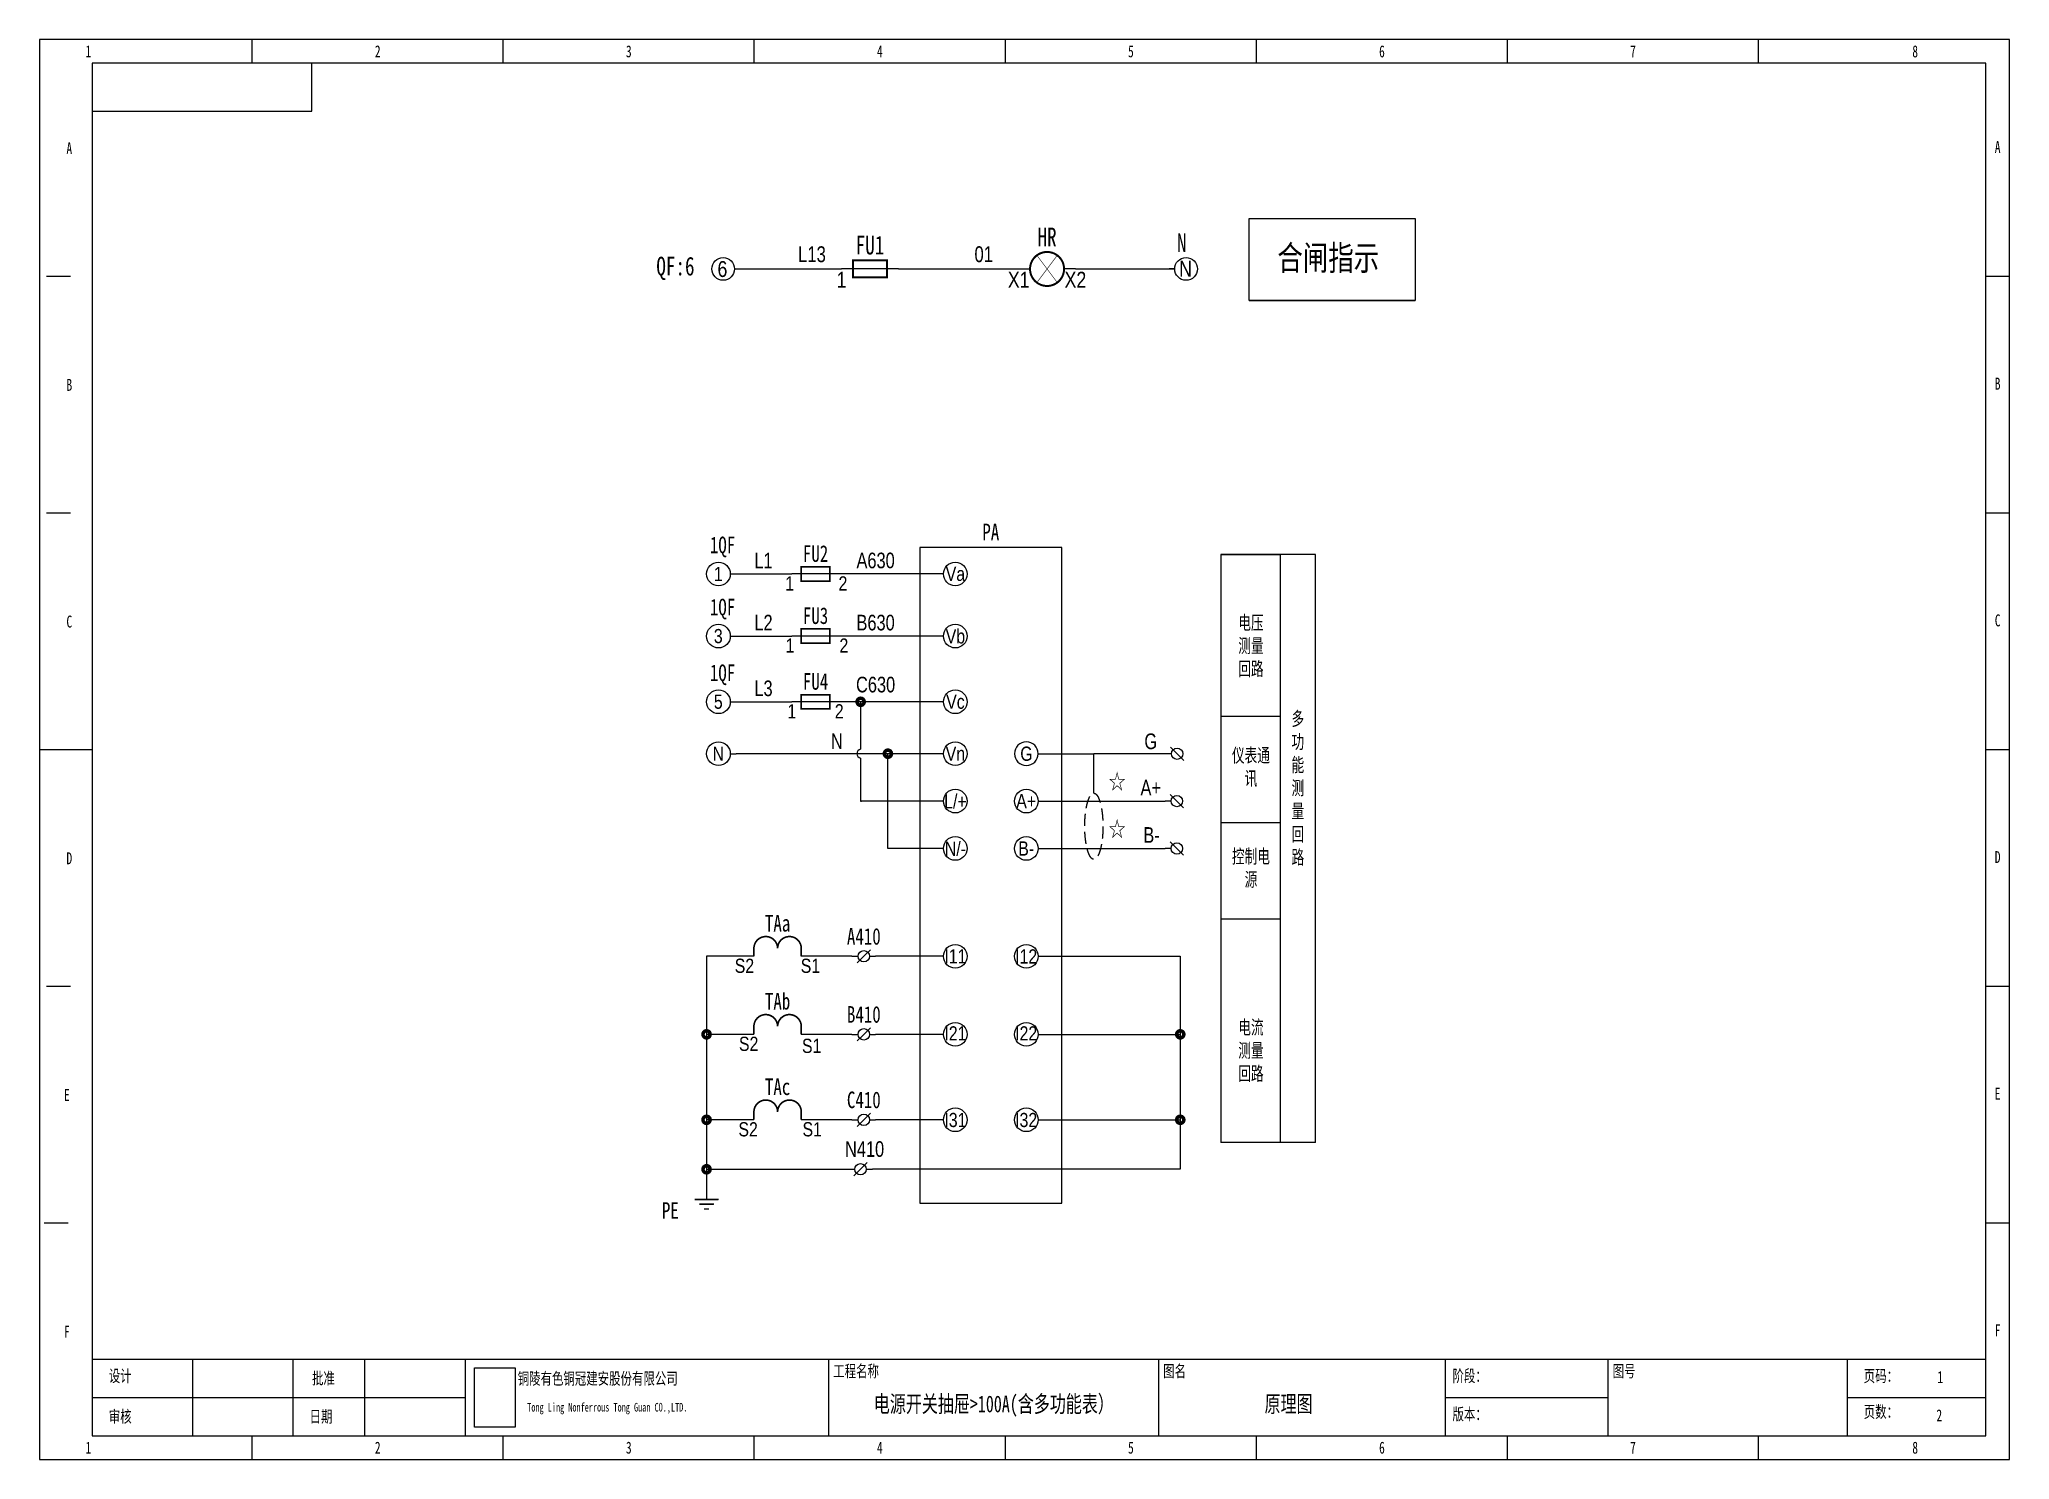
# Model space of a CAD drawing. Header units: millimetres. Extents: x 401220 to 2750366, y -101310 to 943175.
# Drawn here: x 1110437 to 1172103, y 121731 to 166185 of the extents above; entities that cross this region are included whole.
import ezdxf
from ezdxf.enums import TextEntityAlignment as Align

# ---------------------------------------------------------------- set-up
doc = ezdxf.new("R2010")
doc.units = ezdxf.units.MM
doc.linetypes.add('HIDDEN', pattern=[0.375, 0.25, -0.125])
for name, color, linetype in [('CONNECT', 3, 'Continuous'), ('DIM', 1, 'Continuous'), ('TEXT', 4, 'Continuous')]:
    doc.layers.add(name, color=color, linetype=linetype)
doc.styles.add('IDQSTYLE', font='NSimSun.ttf', dxfattribs={"width": 0.7})
doc.styles.add('LEAD', font='simsun.ttf', dxfattribs={"width": 0.8})
doc.styles.add('NERIN_ISOCP', font='simsun.ttf', dxfattribs={"width": 0.75})
doc.styles.add('ROMANS', font='仿宋_GB2312.ttf', dxfattribs={"width": 0.67})
doc.styles.get("Standard").update_dxf_attribs({"font": 'arial.ttf', "bigfont": 'hzdx.shx'})

msp = doc.modelspace()

# ---------------------------------------------------------------- texts
at = {"style": 'IDQSTYLE', "width": 0.7}
for s, p in [('1', (1111970.78688, 165511.3761)), ('2', (1121026.19299, 165511.3761)), ('3', (1128884.19003, 165511.3761)), ('4', (1136742.18707, 165511.3761)), ('5', (1144600.18411, 165511.3761)), ('6', (1152458.18115, 165511.3761)), ('7', (1160316.17819, 165511.3761)), ('8', (1169147.0701, 165511.3761)), ('A', (1111372.08235, 162480.43439)), ('A', (1171728.98341, 162517.85342)), ('B', (1111372.08235, 155071.46575)), ('B', (1171728.98341, 155108.88478)), ('C', (1111372.08235, 147662.49711)), ('C', (1171728.98341, 147699.91614)), ('D', (1111372.08235, 140253.52847)), ('D', (1171728.98341, 140290.94751)), ('E', (1111297.24428, 132844.55984)), ('E', (1171728.98341, 132881.97887)), ('F', (1111297.24428, 125435.5912)), ('F', (1171728.98341, 125473.01023)), ('1', (1111970.78688, 121805.94495)), ('2', (1121026.19299, 121805.94495)), ('3', (1128884.19003, 121805.94495)), ('4', (1136742.18707, 121805.94495)), ('5', (1144600.18411, 121805.94495)), ('6', (1152458.18115, 121805.94495)), ('7', (1160316.17819, 121805.94495)), ('8', (1169147.0701, 121805.94495))]:
    msp.add_text(s, height=374.93872, dxfattribs=at).set_placement(p, align=Align.BOTTOM_CENTER)
for s, p in [('设计', (1112606.91045, 124051.08696)), ('工程名称', (1135282.84476, 124200.76309)), ('图名', (1145610.49802, 124200.76309)), ('阶段：', (1154665.90413, 124051.08696)), ('图号', (1159680.05462, 124200.76309)), ('批准', (1118968.14615, 123976.24889)), ('页码：', (1167538.05166, 124051.08696)), ('版本：', (1154665.90413, 122853.67789)), ('页数：', (1167538.05166, 122928.51595)), ('审核', (1112606.91045, 122778.83982)), ('日期', (1118893.30808, 122778.83982))]:
    msp.add_text(s, height=374.938716, dxfattribs=at).set_placement(p, align=Align.BOTTOM_LEFT)
for s, height, p in [('铜陵有色铜冠建安股份有限公司', 374.9387159, (1125405.85322, 124457.38617)), ('Tong Ling Nonferrous Tong Guan CO.,LTD.', 269.9558754, (1125705.20549, 123505.48786))]:
    msp.add_text(s, height=height, dxfattribs=at).set_placement(p, align=Align.TOP_LEFT)
for s, p in [('1', (1169932.8698, 124125.92503)), ('2', (1169902.96061, 122928.51595))]:
    msp.add_text(s, height=374.93872, dxfattribs=at).set_placement(p, align=Align.CENTER)
for s, height, p in [('电源开关抽屉>100A(含多功能表）', 524.9142022, (1140309.87235, 123474.72907)), ('原理图', 524.914202, (1149535.96439, 123474.72907))]:
    msp.add_text(s, height=height, dxfattribs=at).set_placement(p, align=Align.MIDDLE_CENTER)
at = {"color": 7, "char_height": 489.26022, "width": 518.2896572, "attachment_point": 1, "style": 'LEAD'}
for insert in [(1143902.29795, 143201.90956), (1143902.29795, 141718.9745)]:
    msp.add_mtext('☆\\P', dxfattribs=dict(at, insert=insert))
at = {"layer": 'CONNECT', "color": 7, "attachment_point": 5, "style": 'ROMANS'}
for s, insert, char_height, width in [('{\\fSimSun|b0|i0|c134|p2;电压}\\P{\\fSimSun|b0|i0|c134|p2;测量}\\P{\\fSimSun|b0|i0|c134|p2;回路}', (1148357.79581, 147185.00812), 433.6624656, 2321.5478069), ('{\\fSimSun|b0|i0|c134|p2;多\\P功\\P能}\\P{\\fSimSun|b0|i0|c134|p2;测}\\P{\\fSimSun|b0|i0|c134|p2;量}\\P{\\fSimSun|b0|i0|c134|p2;回}\\P{\\fSimSun|b0|i0|c134|p2;路}', (1149825.64601, 142732.94417), 433.6624656, 2475.7389058), ('{\\fSimSun|b0|i0|c134|p2;仪表通讯}', (1148357.79581, 143386.70879), 433.6624656, 1344.048162), ('{\\fSimSun|b0|i0|c134|p2;控制电源}', (1148357.79581, 140229.10875), 433.6624656, 1344.048162), ('电流\\P测量\\P回路', (1148357.80267, 134516.4547), 433.662466, 2321.5478069)]:
    msp.add_mtext(s, dxfattribs=dict(at, insert=insert, char_height=char_height, width=width))
at = {"layer": 'DIM', "color": 7, "width": 0.75}
for s, height, p in [('L13', 497.109312, (1134617.80145, 159212.22047)), ('01', 497.109312, (1139993.83007, 159212.22047)), ('合闸指示', 779.312469, (1150778.05738, 158957.60477)), ('L1', 489.260218, (1133101.15686, 149630.71775)), ('A630', 489.260218, (1136609.5081, 149630.71775)), ('L2', 489.260218, (1133101.15686, 147686.15105)), ('B630', 489.260218, (1136609.5081, 147686.15105)), ('C630', 489.260218, (1136609.5081, 145745.64911)), ('L3', 489.260218, (1133101.15686, 145628.5368)), ('N', 489.26022, (1135396.53448, 143974.63449)), ('G', 489.26022, (1145221.04429, 143969.50328)), ('A+', 489.260218, (1145221.04429, 142521.02323)), ('B-', 489.260218, (1145245.62697, 141038.08818))]:
    msp.add_text(s, height=height, dxfattribs=at).set_placement(p, align=Align.CENTER)
at = {"layer": 'DIM', "color": 7, "width": 0.8}
for s, height, p in [('6', 497.10931, (1131815.48511, 158997.39826)), ('N', 497.10931, (1146311.30052, 159006.27516)), ('1', 444.78202, (1131685.27421, 149452.80494)), ('Va', 444.782016, (1139107.79474, 149452.80491)), ('3', 444.78202, (1131685.27421, 147508.23825)), ('Vb', 444.782016, (1139107.79474, 147508.23822)), ('5', 444.78202, (1131685.27421, 145450.62399)), ('Vc', 444.782016, (1139107.79474, 145450.62396)), ('N', 444.78202, (1131685.27421, 143826.37382)), ('Vn', 444.782016, (1139107.79474, 143826.37379)), ('G', 444.78202, (1141331.03543, 143826.37379)), ('L/+', 444.782016, (1139107.79474, 142343.43873)), ('A+', 444.782016, (1141322.13979, 142343.11043)), ('N/-', 444.782016, (1139107.79474, 140860.50368)), ('B-', 444.782016, (1141322.13979, 140860.17537)), ('I11', 444.782016, (1139107.80159, 137484.7412)), ('I12', 444.782016, (1141322.14664, 137484.74123)), ('I21', 444.782016, (1139107.80159, 135075.86225)), ('I22', 444.782016, (1141322.14664, 135075.86228)), ('I31', 444.782016, (1139107.80159, 132361.92874)), ('I32', 444.782016, (1141322.14664, 132361.92877))]:
    msp.add_text(s, height=height, dxfattribs=at).set_placement(p, align=Align.MIDDLE)
for s, height, p in [('1', 497.10931, (1135545.59251, 158910.4042)), ('X1', 497.109312, (1141088.04536, 158910.4042)), ('X2', 497.109312, (1142863.43576, 158910.40411)), ('1', 444.78202, (1133920.10408, 149378.67468)), ('2', 444.78202, (1135587.44734, 149378.6746)), ('1', 444.78202, (1133929.82733, 147434.10799)), ('2', 444.78202, (1135616.6171, 147434.10791)), ('1', 444.78202, (1133988.16509, 145376.49373)), ('2', 444.78202, (1135470.77181, 145376.49365)), ('S2', 444.782016, (1132504.45995, 137410.77989)), ('S1', 444.782016, (1134570.12508, 137410.6109)), ('S2', 444.782016, (1132636.06076, 134968.06776)), ('S1', 444.782016, (1134608.4843, 134904.21142)), ('S2', 444.782016, (1132619.18099, 132292.93714)), ('S1', 444.782016, (1134625.62678, 132292.93714))]:
    msp.add_text(s, height=height, dxfattribs=at).set_placement(p, align=Align.TOP_CENTER)
at = {"layer": 'DIM', "color": 7, "width": 0.75}
msp.add_text('N410', height=489.260218, dxfattribs=at).set_placement((1136877.41964, 131207.76427), align=Align.RIGHT)
at = {"layer": 'DIM', "color": 7, "style": 'NERIN_ISOCP'}
for s, insert, char_height, attachment_point in [('FU1', (1136433.28771, 159443.02133), 585.878832, 8), ('HR', (1141975.74056, 159709.32989), 585.878832, 8), ('N', (1146192.34937, 159531.79075), 585.87883, 8), ('QF:6', (1130344.65493, 158648.39814), 585.878832, 8), ('1QF', (1131819.45012, 149971.71729), 518.912352, 8), ('PA', (1140214.96726, 150509.23852), 518.912352, 8), ('1QF', (1131819.45012, 148027.1506), 518.912352, 8), ('FU3', (1134729.46845, 147878.89001), 518.912352, 8), ('1QF', (1131819.45012, 145969.53634), 518.912352, 8), ('FU4', (1134729.46845, 145821.27575), 518.912352, 8), ('TAa', (1133542.15088, 138250.75471), 518.912352, 8), ('TAb', (1133542.15088, 135808.21157), 518.912352, 8), ('B410', (1136240.4015, 135398.00108), 518.912352, 8), ('TAc', (1133542.15088, 133133.08095), 518.912352, 8), ('C410', (1136240.4015, 132722.87045), 518.912352, 8), ('PE', (1130450.62745, 129527.70752), 518.912352, 6)]:
    msp.add_mtext(s, dxfattribs=dict(at, insert=insert, char_height=char_height, attachment_point=attachment_point))
at = {"layer": 'DIM', "color": 7, "char_height": 518.912352, "attachment_point": 8, "style": 'NERIN_ISOCP'}
for s, insert, width in [('FU2', (1134729.46845, 149823.4567), 1092.4414679), ('A410', (1136240.4015, 137840.54422), 2337.0630357)]:
    msp.add_mtext(s, dxfattribs=dict(at, insert=insert, width=width))

# ---------------------------------------------------------------- blocks, each defined once
blk = doc.blocks.new('SYMB2_M_PWF20')
at = {"color": 7}
blk.add_line((0, 0), (10, 0), dxfattribs=at)
at = {"color": 7, "const_width": 0.35}
blk.add_lwpolyline([(8, -1.5), (8, 1.5), (2, 1.5), (2, -1.5)], close=True, dxfattribs=at)
blk = doc.blocks.new('SYMB2_M_PWF26')
at = {"color": 7, "const_width": 0.35}
for points in [[(0, 0), (0, 1.67, -1), (5, 1.67, -2.414214)], [(5, 1.67, -1), (10, 1.67), (10, 0)]]:
    blk.add_lwpolyline(points, format="xyb", dxfattribs=at)
blk = doc.blocks.new('SYMB2_S_PWF4')
at = {"color": 7}
for p, q in [((-5, -0.5), (-5, 0.5)), ((-4, -1.5), (-4, 1.5)), ((-3, -2.5), (-3, 2.5)), ((0, 0), (-3, 0))]:
    blk.add_line(p, q, dxfattribs=at)
at = {"color": 7, "const_width": 0.3}
for points in [[(-5, 0.5), (-5, -0.5)], [(-4, 1.5), (-4, -1.5)], [(-3, 2.5), (-3, -2.5)]]:
    blk.add_lwpolyline(points, dxfattribs=at)
blk = doc.blocks.new('SYMB2_S_PWF23a')
for p, q in [((0, -1.3), (0, 0)), ((1.41, -1.09), (-1.41, -3.91))]:
    blk.add_line(p, q)
blk.add_circle((0, -2.5), 1.2)
blk = doc.blocks.new('SYMB2_M_PWF87')
at = {"color": 7}
for p, q in [((0, 0), (1.3, 0)), ((3.7, 0), (5, 0))]:
    blk.add_line(p, q, dxfattribs=at)
for p, q in [((2.5, 0), (1.1, -1.4)), ((3.9, 1.4), (2.5, 0))]:
    blk.add_line(p, q)
blk.add_circle((2.5, 0), 1.2)
blk = doc.blocks.new('SYMB2_S_PWF13a')
blk.add_line((-1.25, 0), (0, 0))
blk.add_circle((-3.75, 0), 2.5)
blk = doc.blocks.new('SYMB2_S_PWF13')
blk.add_line((-1, 0), (0, 0))
blk.add_circle((-3, 0), 2)
blk = doc.blocks.new('SYMB2_S_PWF14')
blk.add_line((1, 0), (0, 0))
blk.add_circle((3, 0), 2)
blk = doc.blocks.new('SYMB2_M_PWF31')
at = {"color": 7}
for p, q in [((0, 0), (2, 0)), ((10, 0), (8, 0))]:
    blk.add_line(p, q, dxfattribs=at)
at = {"color": 7, "const_width": 0.35}
blk.add_lwpolyline([(2, 0, 1), (8, 0, 1), (2, 0, -0.185156)], format="xyb", dxfattribs=at)
at = {"color": 7, "const_width": 0.1}
for points in [[(6.8, 2.4), (3.2, -2.4)], [(3.2, 2.4), (6.8, -2.4)]]:
    blk.add_lwpolyline(points, dxfattribs=at)

# ---------------------------------------------------------------- linework, layer by layer
at = {"ltscale": 4}
for p, q in [((1117097.19447, 165436.53803), (1117097.19447, 166184.9187)), ((1124955.19151, 165436.53803), (1124955.19151, 166184.9187)), ((1132813.18855, 165436.53803), (1132813.18855, 166184.9187)), ((1140671.18559, 165436.53803), (1140671.18559, 166184.9187)), ((1148529.18263, 165436.53803), (1148529.18263, 166184.9187)), ((1156387.17967, 165436.53803), (1156387.17967, 166184.9187)), ((1164245.17671, 165436.53803), (1164245.17671, 166184.9187)), ((1118968.14615, 163939.77669), (1118968.14615, 165436.53803)), ((1112083.04398, 163939.77669), (1118968.14615, 163939.77669)), ((1110661.12071, 158775.95007), (1111409.50138, 158775.95007)), ((1171354.79308, 158775.95007), (1172103.17375, 158775.95007)), ((1110661.12071, 151366.98143), (1111409.50138, 151366.98143)), ((1171354.79308, 151366.98143), (1172103.17375, 151366.98143)), ((1110436.60651, 143958.01279), (1112083.04398, 143958.01279)), ((1171354.79308, 143958.01279), (1172103.17375, 143958.01279)), ((1110661.12071, 136549.04416), (1111409.50138, 136549.04416)), ((1171354.79308, 136549.04416), (1172103.17375, 136549.04416)), ((1110586.28264, 129140.07552), (1111334.66331, 129140.07552)), ((1171354.79308, 129140.07552), (1172103.17375, 129140.07552)), ((1112083.04398, 124874.3057), (1171354.79308, 124874.3057)), ((1115226.2428, 124874.3057), (1115226.2428, 122479.48755)), ((1118369.44161, 124874.3057), (1118369.44161, 122479.48755)), ((1120614.58363, 124874.3057), (1120614.58363, 122479.48755)), ((1123757.78244, 124874.3057), (1123757.78244, 122479.48755)), ((1135133.16863, 124874.3057), (1135133.16863, 122479.48755)), ((1145460.82188, 124874.3057), (1145460.82188, 122479.48755)), ((1154441.38993, 124874.3057), (1154441.38993, 122479.48755)), ((1159530.37849, 124874.3057), (1159530.37849, 122479.48755)), ((1167014.18519, 124874.3057), (1167014.18519, 122479.48755)), ((1112083.04398, 123676.89663), (1123757.78244, 123676.89663)), ((1154441.38993, 123676.89663), (1159530.37849, 123676.89663)), ((1167014.18519, 123676.89663), (1171354.79308, 123676.89663)), ((1117097.19447, 121731.10688), (1117097.19447, 122479.48755)), ((1124955.19151, 121731.10688), (1124955.19151, 122479.48755)), ((1132813.18855, 121731.10688), (1132813.18855, 122479.48755)), ((1140671.18559, 121731.10688), (1140671.18559, 122479.48755)), ((1148529.18263, 121731.10688), (1148529.18263, 122479.48755)), ((1156387.17967, 121731.10688), (1156387.17967, 122479.48755)), ((1164245.17671, 121731.10688), (1164245.17671, 122479.48755))]:
    msp.add_line(p, q, dxfattribs=at)
for p, q in [((1136141.4221, 145450.62399), (1136141.4221, 143965.05227)), ((1136141.4221, 143687.69537), (1136141.4221, 142343.43876)), ((1141882.56513, 143826.37382), (1143440.39708, 143825.87047)), ((1136141.4221, 142343.43876), (1136165.13475, 142343.43876))]:
    msp.add_line(p, q)
at = {"color": 7, "linetype": 'HIDDEN', "ltscale": 5}
msp.add_line((1143440.39708, 142588.89915), (1143440.39708, 143825.87047), dxfattribs=at)
at = {"ltscale": 4}
for points in [[(1110436.60651, 121731.10688), (1172103.17375, 121731.10688), (1172103.17375, 166184.9187), (1110436.60651, 166184.9187)], [(1112083.04398, 122479.48755), (1171354.79308, 122479.48755), (1171354.79308, 165436.53803), (1112083.04398, 165436.53803)]]:
    msp.add_lwpolyline(points, close=True, dxfattribs=at)
at = {"color": 7, "const_width": 222.39101}
for points in [[(1136085.82434, 145450.62399, 1), (1136197.01985, 145450.62399, 1)], [(1136938.94065, 143826.37382, 1), (1137050.13616, 143826.37382, 1)], [(1131262.99941, 135042.1981, 1), (1131374.19491, 135042.1981, 1)], [(1146089.10326, 135042.1981, 1), (1146200.29877, 135042.1981, 1)], [(1131262.99941, 132367.06747, 1), (1131374.19491, 132367.06747, 1)], [(1146089.10326, 132367.06747, 1), (1146200.29877, 132367.06747, 1)], [(1131262.99941, 130818.65404, 1), (1131374.19491, 130818.65404, 1)]]:
    msp.add_lwpolyline(points, format="xyb", close=True, dxfattribs=at)
msp.add_lwpolyline([(1124050.59904, 124602.27111), (1125327.82185, 124602.27111), (1125327.82185, 122750.92933), (1124050.59904, 122750.92933)], close=True)
msp.add_arc((1136158.30387, 143826.37382), 139.70221, 96.9406485152, 263.0593514848)
at = {"color": 7, "linetype": 'HIDDEN', "ltscale": 1500}
msp.add_ellipse((1143440.39708, 141554.83126), major_axis=(0, 1034.06789), ratio=0.2749131186, dxfattribs=at)
at = {"layer": 'CONNECT', "color": 7}
for p, q in [((1132371.18231, 158999.17363), (1135545.59251, 158999.17372)), ((1137320.98291, 158999.17363), (1141088.04536, 158999.17363)), ((1142863.43576, 158999.17363), (1145947.35243, 158999.17363)), ((1143734.76355, 158999.17363), (1145792.88653, 158999.17363)), ((1147416.48653, 150062.19363), (1149269.45296, 150062.19363)), ((1150381.83907, 150062.19363), (1147416.48653, 150062.19363)), ((1147416.48653, 150062.19363), (1147416.48653, 134077.80814)), ((1149269.45296, 150062.19363), (1149269.45296, 134077.80814)), ((1150381.83907, 134077.80814), (1150381.83907, 150062.19363)), ((1132245.69955, 149452.80494), (1133988.16509, 149452.80494)), ((1138547.3694, 149452.80494), (1135470.77181, 149452.80494)), ((1147416.48653, 149534.80686), (1147416.48653, 133550.42136)), ((1149269.45296, 149534.80686), (1149269.45296, 133550.42136)), ((1150381.83907, 133550.42136), (1150381.83907, 149534.80686)), ((1147416.48653, 149041.13741), (1147416.48653, 133056.75192)), ((1149269.45296, 149041.13741), (1149269.45296, 133056.75192)), ((1150381.83907, 133056.75192), (1150381.83907, 149041.13741)), ((1147416.48653, 148513.75064), (1147416.48653, 132529.36514)), ((1147416.49338, 148171.61971), (1147416.49338, 132187.23422)), ((1149269.45296, 148513.75064), (1149269.45296, 132529.36514)), ((1149269.45981, 148171.61971), (1149269.45981, 132187.23422)), ((1150381.83907, 132529.36514), (1150381.83907, 148513.75064)), ((1150381.84592, 132187.23422), (1150381.84592, 148171.61971)), ((1132245.69955, 147508.23825), (1133988.16509, 147508.23825)), ((1138547.3694, 147508.23825), (1135470.77181, 147508.23825)), ((1147416.49338, 147644.23294), (1147416.49338, 131659.84744)), ((1149269.45981, 147644.23294), (1149269.45981, 131659.84744)), ((1150381.84592, 131659.84744), (1150381.84592, 147644.23294)), ((1132245.69955, 145450.62399), (1133988.16509, 145450.62399)), ((1138547.3694, 145450.62399), (1135470.77181, 145450.62399)), ((1149269.45296, 144992.48746), (1147416.48653, 144992.48746)), ((1138547.3694, 143826.37382), (1132245.69955, 143826.37382)), ((1136994.53841, 140860.50371), (1136994.53841, 143826.37382)), ((1145675.71994, 143825.87047), (1143440.39708, 143825.87047)), ((1138547.3694, 142343.43876), (1136165.13475, 142343.43876)), ((1141882.56513, 142343.11043), (1145669.17561, 142343.11043)), ((1149269.45296, 141658.21795), (1147416.48653, 141658.21795)), ((1138547.3694, 140860.50371), (1136994.53841, 140860.50371)), ((1141882.56513, 140860.17537), (1145669.17561, 140860.17537)), ((1149269.45981, 138652.15983), (1147416.49338, 138652.15983)), ((1132800.84752, 137484.74123), (1131318.59716, 137484.74123)), ((1131318.59716, 137484.74123), (1131318.59716, 131385.86244)), ((1135869.74982, 137484.74123), (1134283.45424, 137484.74123)), ((1138547.37625, 137484.74123), (1136611.05318, 137484.74123)), ((1141882.57198, 137484.74123), (1146144.70102, 137484.74123)), ((1146144.70102, 137484.74123), (1146144.70102, 131890.06158)), ((1131318.59716, 136413.33943), (1131318.59716, 130314.46064)), ((1146144.70102, 136413.33369), (1146144.70102, 130818.65404)), ((1132800.84752, 135042.1981), (1131318.59716, 135042.1981)), ((1135869.74982, 135042.1981), (1134283.45424, 135042.1981)), ((1138547.37625, 135042.1981), (1136611.05318, 135042.1981)), ((1141882.57198, 135042.1981), (1146144.70102, 135042.1981)), ((1132800.84752, 132367.06747), (1131318.59716, 132367.06747)), ((1135869.74982, 132367.06747), (1134283.45424, 132367.06747)), ((1138547.37625, 132367.06747), (1136611.05318, 132367.06747)), ((1141882.57198, 132367.06747), (1146144.70102, 132367.06747)), ((1150381.84592, 131659.84744), (1147416.49338, 131659.84744)), ((1149269.46666, 131659.84744), (1147416.50023, 131659.84744)), ((1131318.59716, 130818.65404), (1135767.44996, 130818.65404)), ((1146144.70102, 130818.65404), (1136508.75332, 130818.65404))]:
    msp.add_line(p, q, dxfattribs=at)
at = {"layer": 'TEXT', "color": 7}
msp.add_line((1148297.93654, 158014.13249), (1153493.70274, 158014.13249), dxfattribs=at)
msp.add_lwpolyline([(1148297.93654, 160575.92373), (1153493.70274, 160575.92373), (1153493.70274, 158014.13249), (1148297.93654, 158014.13249)], close=True, dxfattribs=at)
at = {"layer": 'TEXT', "color": 7, "ltscale": 5}
msp.add_lwpolyline([(1137991.39188, 129755.03722), (1142438.54265, 129755.03722), (1142438.54265, 150284.15678), (1137991.39188, 150284.15678), (1137991.39188, 129755.03722)], dxfattribs=at)

# ---------------------------------------------------------------- block references
at = {"color": 7}
for name, p, xscale, yscale, zscale, rotation in [('SYMB2_S_PWF14', (1132371.18231, 158999.17363), 177.53904, 177.53904, 177.53904, 179.999996929531), ('SYMB2_M_PWF20', (1137320.98291, 158999.17363), 177.53904, 177.53904, 177.53904, 179.999996929531), ('SYMB2_M_PWF31', (1142863.43576, 158999.17363), 177.53904, 177.53904, 177.53904, 179.999996929531), ('SYMB2_S_PWF13', (1145792.88653, 158999.17363), 177.53904, 177.53904, 177.53904, 179.999996929531), ('SYMB2_M_PWF20', (1135470.77181, 149452.80494), 148.2606719978427, 148.2606719978427, 148.2606719978427, 179.9999969264097), ('SYMB2_S_PWF13a', (1138547.3694, 149452.80494), 148.2606719978427, 148.2606719978427, 148.2606719978427, 179.9999969264097), ('SYMB2_M_PWF20', (1135470.77181, 147508.23825), 148.2606719978427, 148.2606719978427, 148.2606719978427, 179.9999969264097), ('SYMB2_S_PWF13a', (1138547.3694, 147508.23825), 148.2606719978427, 148.2606719978427, 148.2606719978427, 179.9999969264097), ('SYMB2_M_PWF20', (1135470.77181, 145450.62399), 148.2606719978427, 148.2606719978427, 148.2606719978427, 179.9999969264097), ('SYMB2_S_PWF13a', (1138547.3694, 145450.62399), 148.2606719978427, 148.2606719978427, 148.2606719978427, 179.9999969264097), ('SYMB2_S_PWF13a', (1138547.3694, 143826.37382), 148.2606719978427, 148.2606719978427, 148.2606719978427, 179.9999969264097), ('SYMB2_S_PWF13a', (1141882.56513, 143826.37382), -148.2606719978427, 148.2606719998652, 148.2606720000001, 180.0000030735903), ('SYMB2_S_PWF23a', (1145675.71994, 143825.87047), 148.2606719998653, 148.2606719998653, 148.2606719998653, 89.99999846379107), ('SYMB2_S_PWF13a', (1138547.3694, 142343.43876), 148.2606719978427, 148.2606719978427, 148.2606719978427, 179.9999969264097), ('SYMB2_S_PWF23a', (1145669.17561, 142343.11043), 148.2606719998653, 148.2606719998653, 148.2606719998653, 89.99999846379107), ('SYMB2_S_PWF13a', (1138547.3694, 140860.50371), 148.2606719978427, 148.2606719978427, 148.2606719978427, 179.9999969264097), ('SYMB2_S_PWF23a', (1145669.17561, 140860.17537), 148.2606719998653, 148.2606719998653, 148.2606719998653, 89.99999846379107), ('SYMB2_S_PWF13a', (1138547.37625, 137484.74123), 148.2606719978427, 148.2606719978427, 148.2606719978427, 179.9999969264097), ('SYMB2_S_PWF13a', (1138547.37625, 135042.1981), 148.2606719978427, 148.2606719978427, 148.2606719978427, 179.9999969264097), ('SYMB2_S_PWF13a', (1138547.37625, 132367.06747), 148.2606719978427, 148.2606719978427, 148.2606719978427, 179.9999969264097), ('SYMB2_S_PWF4', (1131318.59716, 130314.46064), 148.2606719998653, 148.2606719998653, 148.2606719998653, 89.99999846379107)]:
    msp.add_blockref(name, p, dxfattribs=dict(at, xscale=xscale, yscale=yscale, zscale=zscale, rotation=rotation))
at = {"color": 7, "xscale": 148.2606719978425, "yscale": 148.2606719978425, "zscale": 148.2606719978425}
for name, p in [('SYMB2_S_PWF13a', (1132245.69955, 149452.80494)), ('SYMB2_S_PWF13a', (1132245.69955, 147508.23825)), ('SYMB2_S_PWF13a', (1132245.69955, 145450.62399)), ('SYMB2_S_PWF13a', (1132245.69955, 143826.37382)), ('SYMB2_S_PWF13a', (1141882.56513, 142343.11043)), ('SYMB2_S_PWF13a', (1141882.56513, 140860.17537)), ('SYMB2_M_PWF26', (1132800.84752, 137484.74123)), ('SYMB2_M_PWF87', (1135869.74982, 137484.74123)), ('SYMB2_S_PWF13a', (1141882.57198, 137484.74123)), ('SYMB2_M_PWF26', (1132800.84752, 135042.1981)), ('SYMB2_M_PWF87', (1135869.74982, 135042.1981)), ('SYMB2_S_PWF13a', (1141882.57198, 135042.1981)), ('SYMB2_M_PWF26', (1132800.84752, 132367.06747)), ('SYMB2_S_PWF13a', (1141882.57198, 132367.06747)), ('SYMB2_M_PWF87', (1135869.74982, 132367.06747))]:
    msp.add_blockref(name, p, dxfattribs=at)
at = {"layer": 'TEXT', "color": 7, "xscale": 148.2606719978425, "yscale": 148.2606719978425, "zscale": 148.2606719978425}
msp.add_blockref('SYMB2_M_PWF87', (1135767.44996, 130818.65404), dxfattribs=at)

msp.set_redraw_order([(e.dxf.handle, doc.entitydb.next_handle()) for e in msp.query("TEXT MTEXT ATTDEF DIMENSION ARC_DIMENSION")])  # texts and dimensions are drawn at this point

doc.saveas('drawing.dxf')
